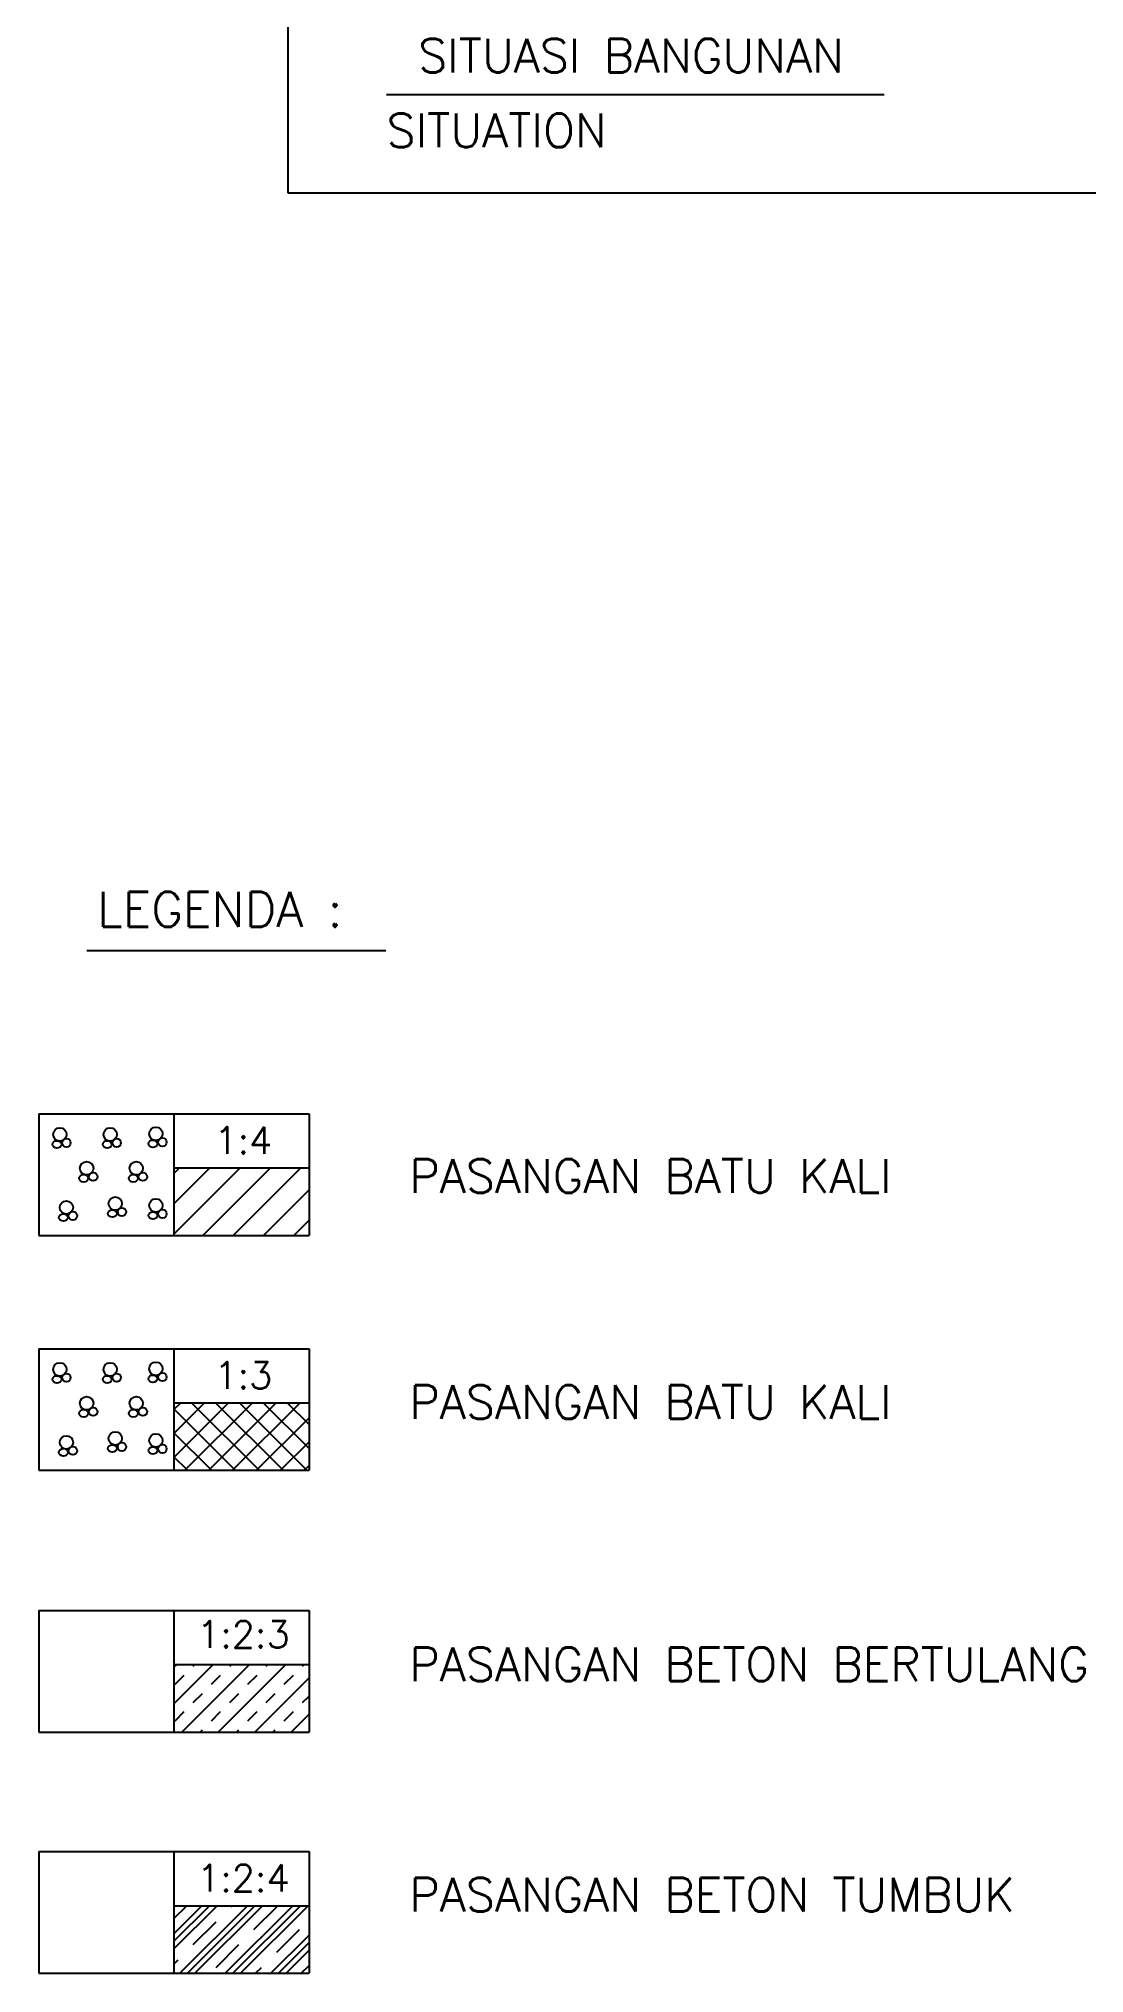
# Model space of a CAD drawing. Header units: metres. Extents: x -297.6 to -213.5, y 361.7 to 421.1.
# Drawn here: x -227.82 to -220.08, y 399.88 to 414.2 of the extents above; entities that cross this region are included whole.
import ezdxf
from ezdxf.enums import TextEntityAlignment as Align

# ---------------------------------------------------------------- set-up
doc = ezdxf.new("R2010")
doc.units = ezdxf.units.M
doc.header["$MEASUREMENT"] = 0
doc.layers.get('0').update_dxf_attribs({"linetype": 'CONTINUOUS'})
doc.layers.add('kopatas', color=7, linetype='CONTINUOUS')
doc.styles.get("Standard").update_dxf_attribs({"font": 'Simplex.shx', "width": 0.8})

msp = doc.modelspace()

# ---------------------------------------------------------------- texts
at = {"color": 4}
msp.add_text('SITUASI BANGUNAN', height=0.25, dxfattribs=at).set_placement((-223.436, 414.072), align=Align.MIDDLE_CENTER)
msp.add_text('SITUATION', height=0.25, dxfattribs=at).set_placement((-225.245, 413.518), align=Align.MIDDLE_LEFT)
for s, height, p in [('LEGENDA :', 0.26, (-227.387, 407.623)), ('PASANGAN BATU KALI', 0.25, (-225.076, 405.655)), ('PASANGAN BATU KALI', 0.25, (-225.076, 403.982)), ('PASANGAN BETON BERTULANG', 0.25, (-225.076, 402.042)), ('PASANGAN BETON TUMBUK', 0.25, (-225.076, 400.336))]:
    msp.add_text(s, height=height, dxfattribs=at).set_placement(p)
at = {"color": 3, "linetype": 'Continuous'}
for s, p in [('1:4', (-226.305, 405.944)), ('1:3', (-226.305, 404.206)), ('1:2:3', (-226.305, 402.288)), ('1:2:4', (-226.305, 400.484))]:
    msp.add_text(s, height=0.2, dxfattribs=at).set_placement(p, align=Align.CENTER)

# ---------------------------------------------------------------- hatches: boundary and pattern name
at = {"linetype": 'Continuous'}
h = msp.add_hatch(dxfattribs=at)
h.set_pattern_fill('ANSI31', color=1, scale=0.05, style=0)
h.set_pattern_definition([(45, (-262.7087, 410.99413), (-0.1122532, 0.1122532), [])])
h.paths.add_polyline_path([(-225.819, 405.34), (-225.819, 405.84), (-226.819, 405.84), (-226.819, 405.34)])
h = msp.add_hatch(dxfattribs=at)
h.set_pattern_fill('ANSI37', color=1, style=0)
h.set_pattern_definition([(45, (4702.42499, 1359.7085), (-0.0883883476, 0.0883883476), []), (135, (4702.42499, 1359.7085), (-0.0883883476, -0.0883883476), [])])
h.paths.add_polyline_path([(-225.819, 403.602), (-225.819, 404.102), (-226.819, 404.102), (-226.819, 403.602)])
h = msp.add_hatch(dxfattribs=at)
h.set_pattern_fill('TRANS', color=1, scale=0.03, angle=45, style=0)
h.set_pattern_definition([(45, (-262.7087, 403.43271), (-0.1347038, 0.1347038), []), (45, (-262.77605, 403.50006), (-0.1347038, 0.1347038), [0.09525, -0.09525])])
h.paths.add_polyline_path([(-225.819, 401.665), (-225.819, 402.165), (-226.819, 402.165), (-226.819, 401.665)])
h = msp.add_hatch(dxfattribs=at)
h.set_pattern_fill('CLAY', color=1, scale=0.05, angle=45, style=0)
h.set_pattern_definition([(45, (-262.7087, 403.57175), (-0.1683798, 0.1683798), []), (45, (-262.73676, 403.59981), (-0.1683798, 0.1683798), []), (45, (-262.76482, 403.62788), (-0.1683798, 0.1683798), []), (45, (-262.82095, 403.684), (-0.1683798, 0.1683798), [0.238125, -0.15875])])
h.paths.add_polyline_path([(-225.819, 399.88), (-225.819, 400.38), (-226.819, 400.38), (-226.819, 399.88)])

# ---------------------------------------------------------------- linework, layer by layer
at = {"color": 4}
msp.add_line((-227.462, 407.45), (-225.251, 407.45), dxfattribs=at)
at = {"color": 3, "linetype": 'Continuous'}
for p, q in [((-227.819, 406.24), (-227.819, 405.34)), ((-227.819, 406.24), (-225.819, 406.24)), ((-226.819, 406.24), (-226.819, 405.34)), ((-225.819, 406.24), (-225.819, 405.34)), ((-226.819, 405.84), (-225.819, 405.84)), ((-227.819, 405.34), (-225.819, 405.34)), ((-227.819, 404.502), (-227.819, 403.602)), ((-227.819, 404.502), (-225.819, 404.502)), ((-226.819, 404.502), (-226.819, 403.602)), ((-225.819, 404.502), (-225.819, 403.602)), ((-226.819, 404.102), (-225.819, 404.102)), ((-227.819, 403.602), (-225.819, 403.602)), ((-227.819, 402.565), (-225.819, 402.565)), ((-227.819, 402.565), (-227.819, 401.665)), ((-226.819, 402.565), (-226.819, 401.665)), ((-225.819, 402.565), (-225.819, 401.665)), ((-226.819, 402.165), (-225.819, 402.165)), ((-227.819, 401.665), (-225.819, 401.665)), ((-227.819, 400.78), (-227.819, 399.88)), ((-227.819, 400.78), (-225.819, 400.78)), ((-226.819, 400.78), (-226.819, 399.88)), ((-225.819, 400.78), (-225.819, 399.88)), ((-226.819, 400.38), (-225.819, 400.38)), ((-227.819, 399.88), (-225.819, 399.88))]:
    msp.add_line(p, q, dxfattribs=at)
for centre, radius in [((-227.662, 406.088), 0.0494), ((-227.614, 406.026), 0.0314), ((-227.29, 406.088), 0.0494), ((-227.242, 406.026), 0.0314), ((-226.952, 406.093), 0.0494), ((-226.904, 406.031), 0.0314), ((-227.464, 405.837), 0.0494), ((-227.416, 405.775), 0.0314), ((-227.097, 405.837), 0.0494), ((-227.049, 405.775), 0.0314), ((-227.252, 405.576), 0.0494), ((-226.952, 405.562), 0.0494), ((-227.614, 405.547), 0.0494), ((-227.566, 405.485), 0.0314), ((-227.203, 405.514), 0.0314), ((-226.904, 405.5), 0.0314), ((-227.662, 404.349), 0.0494), ((-227.614, 404.288), 0.0314), ((-227.29, 404.349), 0.0494), ((-227.242, 404.288), 0.0314), ((-226.952, 404.354), 0.0494), ((-226.904, 404.292), 0.0314), ((-227.464, 404.098), 0.0494), ((-227.416, 404.036), 0.0314), ((-227.097, 404.098), 0.0494), ((-227.049, 404.036), 0.0314), ((-227.614, 403.809), 0.0494), ((-227.566, 403.747), 0.0314), ((-227.252, 403.838), 0.0494), ((-227.203, 403.776), 0.0314), ((-226.952, 403.823), 0.0494), ((-226.904, 403.761), 0.0314)]:
    msp.add_circle(centre, radius, dxfattribs=at)
for centre in [(-227.684, 406.014), (-227.312, 406.014), (-226.974, 406.019), (-227.486, 405.763), (-227.119, 405.763), (-227.636, 405.473), (-227.274, 405.502), (-226.974, 405.488), (-227.684, 404.275), (-227.312, 404.275), (-226.974, 404.28), (-227.486, 404.024), (-227.119, 404.024), (-227.636, 403.735), (-227.274, 403.764), (-226.974, 403.749)]:
    msp.add_ellipse(centre, major_axis=(-0.0329, 0), ratio=0.833332, dxfattribs=at)
at = {"layer": 'kopatas', "color": 3, "linetype": 'Continuous', "ltscale": 0.03}
for p, q in [((-225.975, 420.055), (-225.975, 413.055)), ((-225.245, 413.784), (-221.564, 413.784)), ((-225.975, 413.055), (-214.475, 413.055))]:
    msp.add_line(p, q, dxfattribs=at)

msp.set_redraw_order([(e.dxf.handle, doc.entitydb.next_handle()) for e in msp.query("TEXT MTEXT ATTDEF DIMENSION ARC_DIMENSION")])  # texts and dimensions are drawn at this point

doc.saveas('drawing.dxf')
